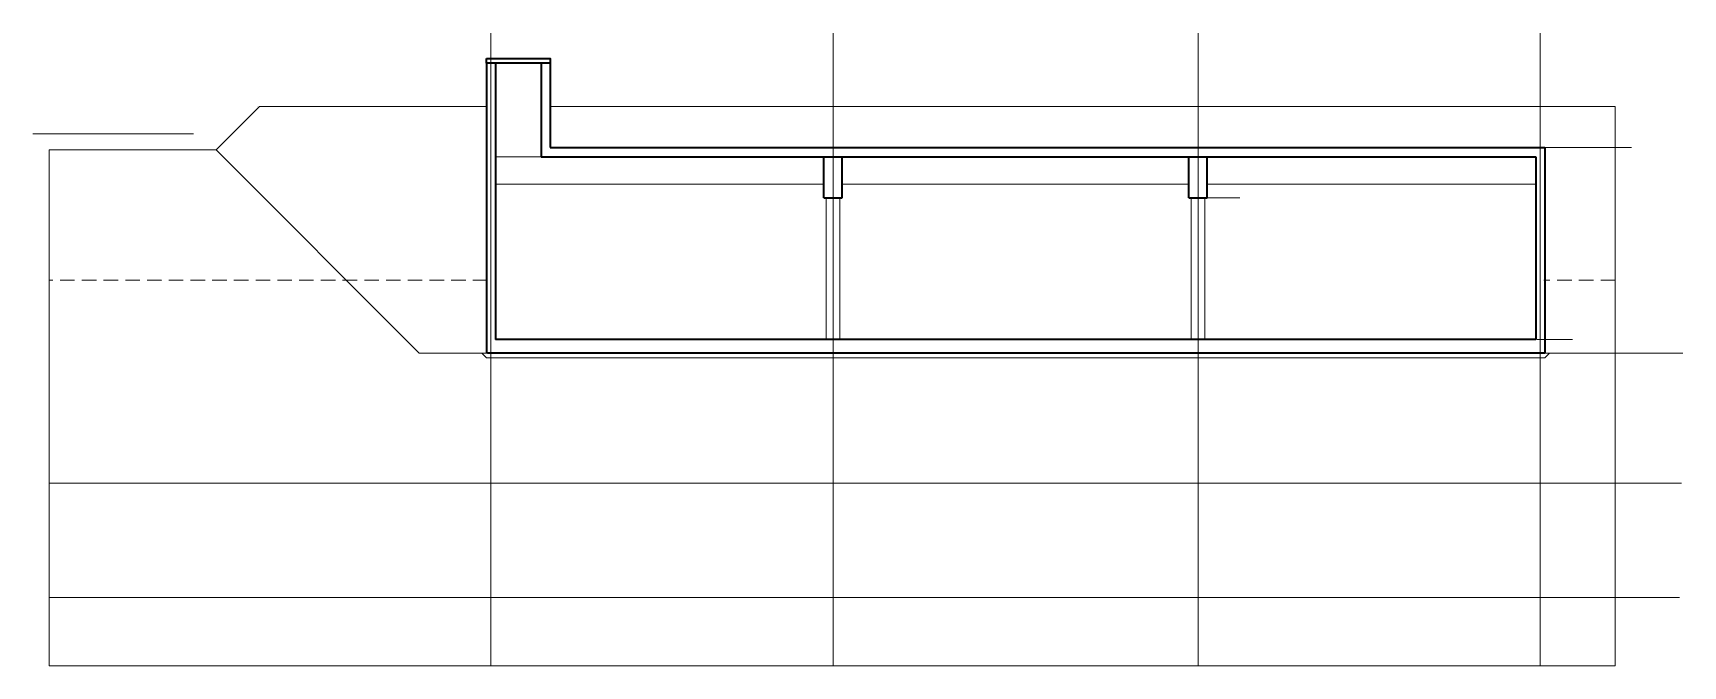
# Model space of a CAD drawing. Header units: millimetres. Extents: x -1960873 to -640355, y 7839719 to 16131025.
# Drawn here: x -867417 to -831252, y 7993868 to 8007728 of the extents above; entities that cross this region are included whole.
import ezdxf

# ---------------------------------------------------------------- set-up
doc = ezdxf.new("R2010")
doc.units = ezdxf.units.MM
doc.linetypes.add('DASHDOT_axis', pattern=[24, 20, -1.5, 1, -1.5])
doc.linetypes.add('HIDDEN2', pattern=[4.7625, 3.175, -1.5875])
doc.layers.get('0').update_dxf_attribs({"lineweight": 15})

msp = doc.modelspace()

# ---------------------------------------------------------------- linework, layer by layer
at = {"lineweight": 35, "transparency": 33554687}
for p, q in [((-857480.5, 8007068), (-857480.5, 8000718)), ((-857280.5, 8007068), (-857280.5, 8001018)), ((-856280.5, 8007068), (-856280.5, 8005018)), ((-856080.5, 8007068), (-856080.5, 8005218)), ((-856280.5, 8005018), (-834480.5, 8005018)), ((-856080.5, 8005218), (-834280.5, 8005218)), ((-850080.5, 8004118), (-850080.5, 8005018)), ((-849680.5, 8004118), (-849680.5, 8005018)), ((-842080.5, 8004118), (-842080.5, 8005018)), ((-841680.5, 8004118), (-841680.5, 8005018)), ((-834480.5, 8005018), (-834480.5, 8001018)), ((-834280.5, 8005218), (-834280.5, 8000718)), ((-850080.5, 8004118), (-849680.5, 8004118)), ((-842080.5, 8004118), (-841680.5, 8004118)), ((-834280.5, 8000718), (-857455.5, 8000718)), ((-834480.5, 8001018), (-857280.5, 8001018))]:
    msp.add_line(p, q, dxfattribs=at)
at = {"transparency": 33554687}
for p, q in [((-857455.5, 8007068), (-857305.5, 8007068)), ((-856305.5, 8007068), (-856155.5, 8007068)), ((-863405.5, 8005168), (-862455.5, 8006118)), ((-857455.5, 8006118), (-862455.5, 8006118)), ((-856080.5, 8006118), (-832739.1, 8006118)), ((-832739.1, 8006118), (-832739.1, 7993868)), ((-867416.8, 8005518), (-863902.5, 8005518)), ((-863405.5, 8005168), (-867060.4, 8005168)), ((-867060.4, 8005168), (-867060.4, 7993868)), ((-858955.5, 8000718), (-863405.5, 8005168)), ((-856280.5, 8005018), (-857280.5, 8005018)), ((-857280.5, 8004418), (-850080.5, 8004418)), ((-849680.5, 8004418), (-842080.5, 8004418)), ((-841680.5, 8004418), (-834480.5, 8004418)), ((-850030.5, 8004118), (-850030.5, 8001018)), ((-849730.5, 8004118), (-849730.5, 8001018)), ((-842030.5, 8004118), (-842030.5, 8001018)), ((-841730.5, 8004118), (-841730.5, 8001018)), ((-857455.5, 8000718), (-858955.5, 8000718)), ((-857480.5, 8000618), (-857580.5, 8000718)), ((-834305.5, 8000718), (-832739.1, 8000718)), ((-834280.5, 8000618), (-834180.5, 8000718)), ((-834280.5, 8000618), (-857480.5, 8000618)), ((-832739.1, 7997868), (-867060.4, 7997868)), ((-832739.1, 7995368), (-867060.4, 7995368)), ((-832739.1, 7993868), (-867060.4, 7993868))]:
    msp.add_line(p, q, dxfattribs=at)
at = {"linetype": 'HIDDEN2', "ltscale": 100, "transparency": 33554687}
for p, q in [((-857455.5, 8002318), (-867060.4, 8002318)), ((-832739.1, 8002318), (-834305.5, 8002318))]:
    msp.add_line(p, q, dxfattribs=at)
at = {"linetype": 'DASHDOT_axis', "transparency": 33554687}
for points in [[(-857380.5, 8007727.8), (-857380.5, 7993868)], [(-849880.5, 8007727.8), (-849880.5, 7993868)], [(-841880.5, 8007727.8), (-841880.5, 7993868)], [(-834380.5, 8007727.8), (-834380.5, 7993868)]]:
    msp.add_lwpolyline(points, dxfattribs=at)
at = {"lineweight": 35, "transparency": 33554687}
msp.add_lwpolyline([(-857480.5, 8007168), (-856080.5, 8007168), (-856080.5, 8007068), (-857480.5, 8007068)], close=True, dxfattribs=at)
at = {"transparency": 33554687, "const_width": 12}
msp.add_lwpolyline([(-863405.5, 8005168), (-862455.5, 8006118), (-857480.5, 8006118)], dxfattribs=at)
at = {"transparency": 33554687}
for points in [[(-862505.5, 8006118), (-862505.5, 8006118)], [(-865048.2, 8005518), (-864592.9, 8005518)], [(-834305.5, 8005218), (-832384.6, 8005218)], [(-842166.8, 8004418), (-843185.6, 8004418)], [(-841680.5, 8004118), (-840965.3, 8004118)], [(-864592.9, 8002318), (-864592.9, 8002318)], [(-834455.5, 8001018), (-833674.3, 8001018)], [(-834305.5, 8000718), (-831252.3, 8000718)], [(-867060.4, 7997868), (-831285.6, 7997868)], [(-832739.1, 7995368), (-831331.2, 7995368)], [(-832739.1, 7993868), (-832739.1, 7993868)]]:
    msp.add_lwpolyline(points, dxfattribs=at)

doc.saveas('drawing.dxf')
